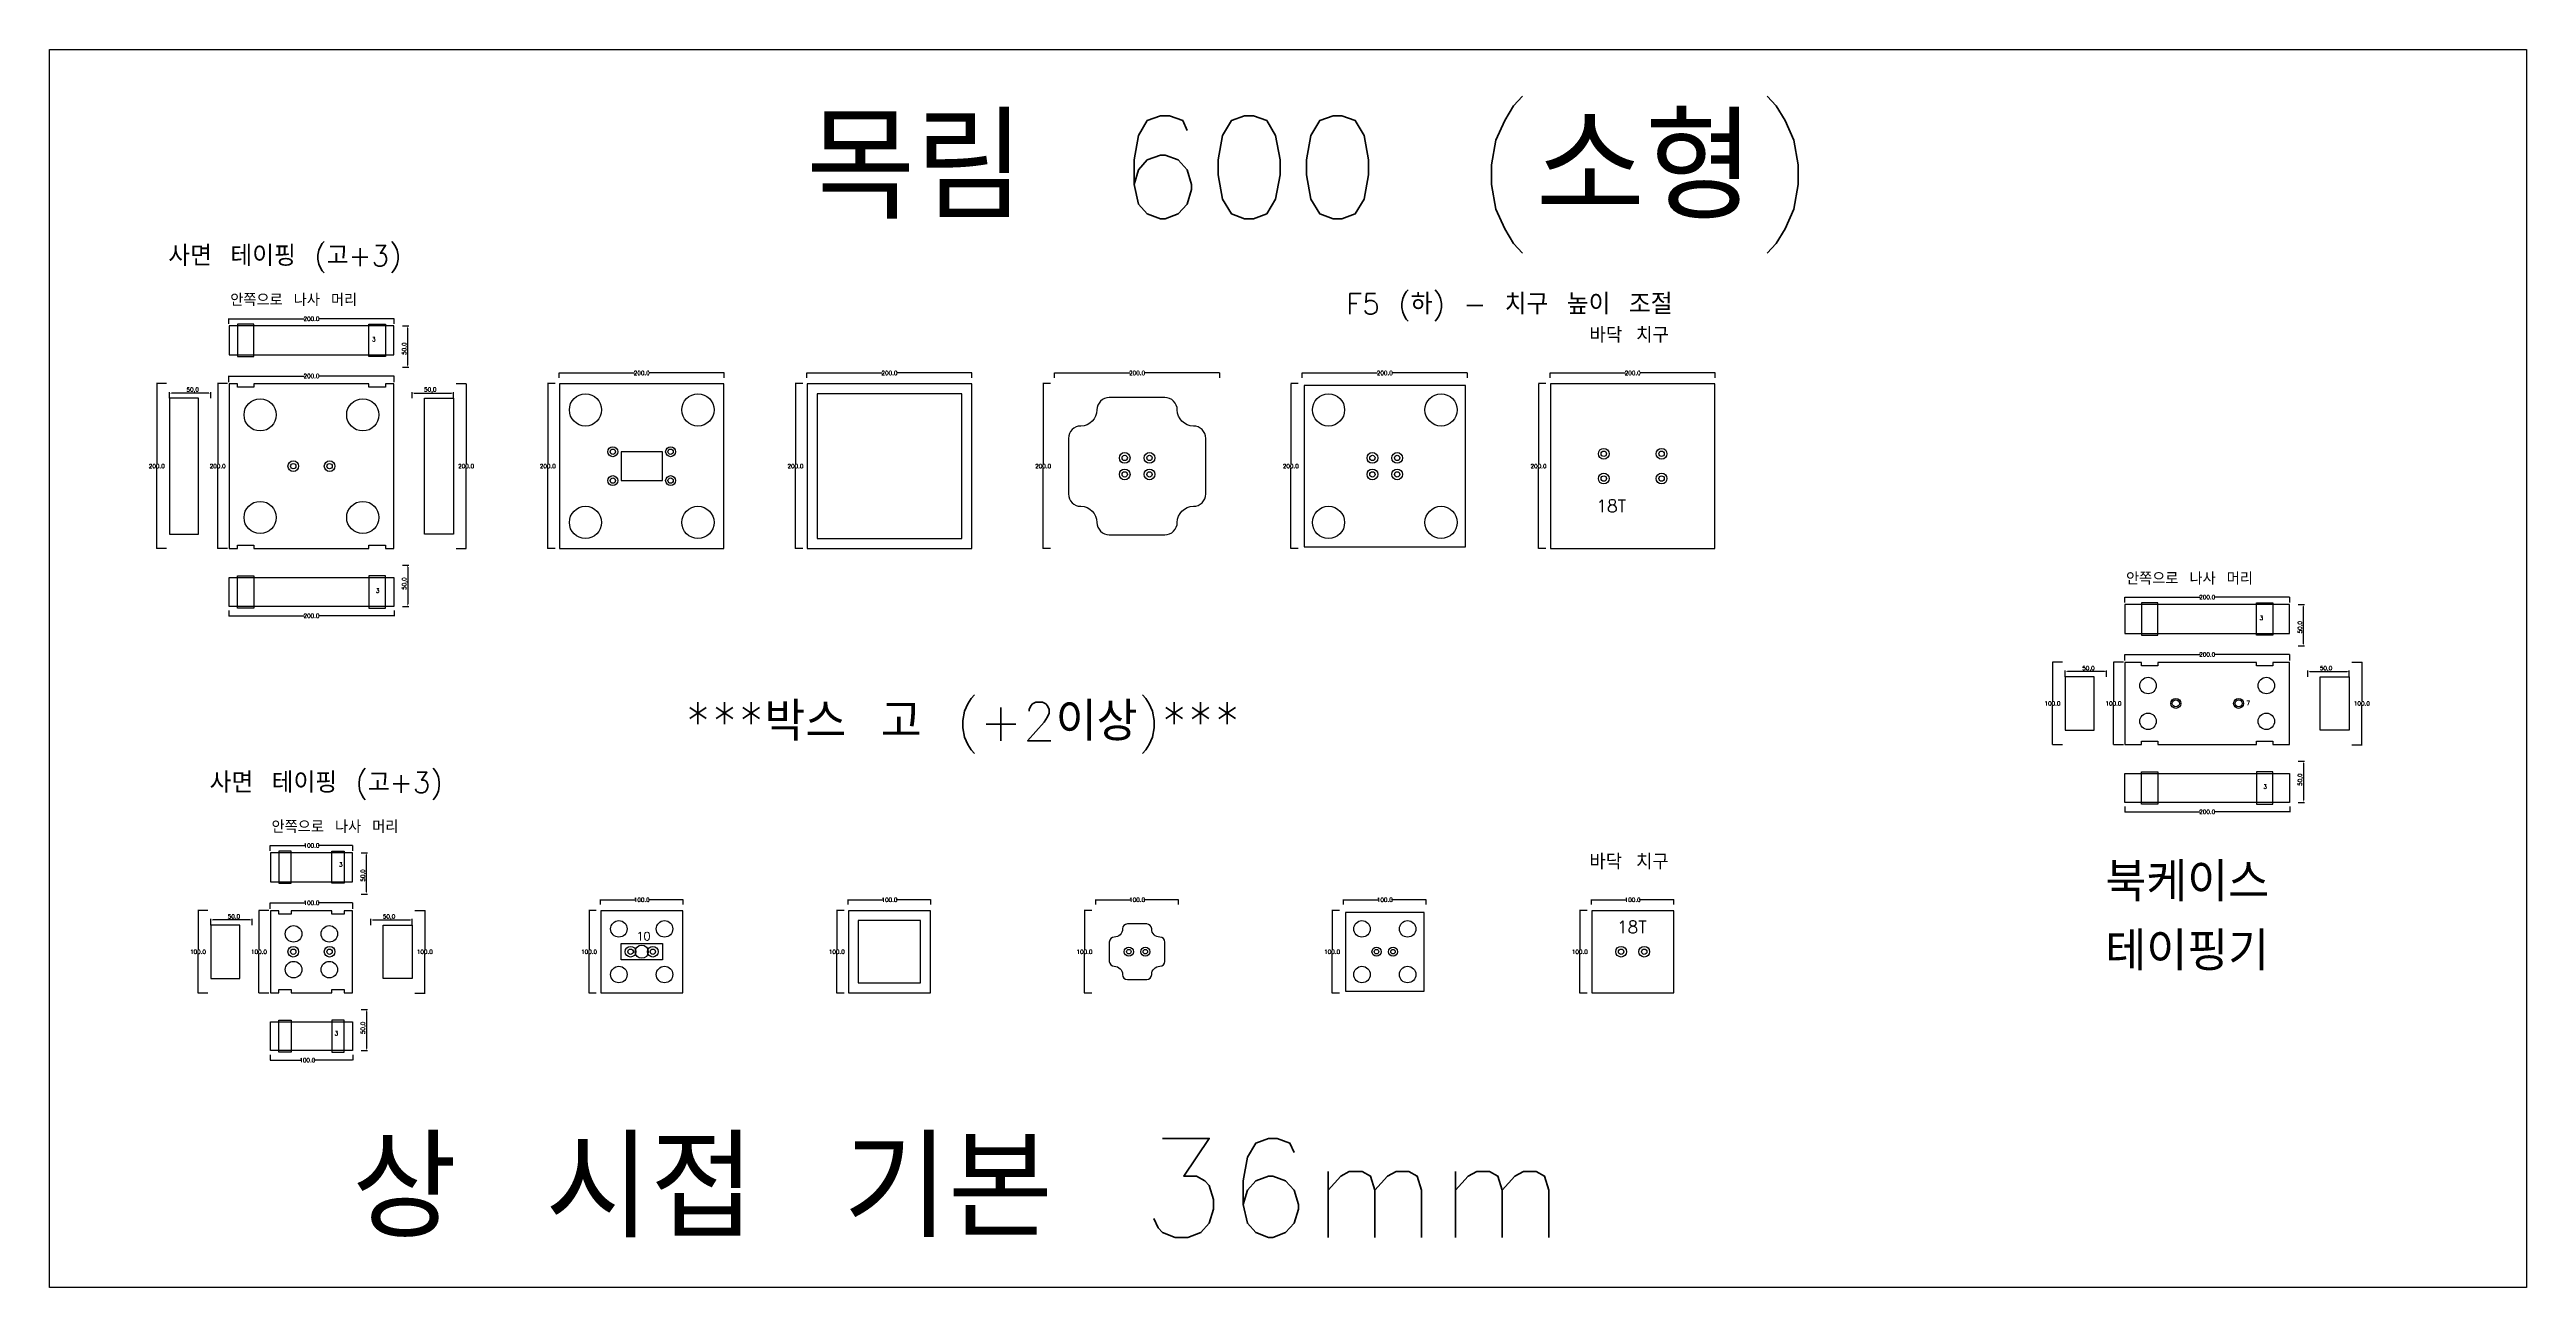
# Model space of a CAD drawing. Header units: millimetres. Extents: x 13291 to 28291, y 200 to 6643.
# Drawn here: x 16291 to 19291, y 3200 to 4700 of the extents above; entities that cross this region are included whole.
import ezdxf

# ---------------------------------------------------------------- set-up
doc = ezdxf.new("R2010")
doc.units = ezdxf.units.MM
for name, color, linetype in [('TEXT', 3, 'Continuous'), ('볼트 구멍', 7, 'Continuous'), ('치구', 7, 'Continuous'), ('치수', 7, 'Continuous')]:
    doc.layers.add(name, color=color, linetype=linetype)
doc.styles.get("Standard").update_dxf_attribs({"font": 'txt.shx', "bigfont": 'whgtxt.shx'})
doc.dimstyles.new('ISO-25', dxfattribs={"dimtxt": 2.5, "dimasz": 2.5, "dimexe": 1.25, "dimexo": 0.625, "dimtad": 1, "dimtxsty": 'Standard', "dimcen": 2.5, "dimadec": 0, "dimazin": 0, "dimtfac": 1, "dimtmove": 0, "dimatfit": 3, "dimfxl": 0, "dimarcsym": 0})
doc.dimstyles.get("Standard").update_dxf_attribs({"dimtxt": 7, "dimasz": 0.18, "dimexe": 0.18, "dimexo": 0.0625, "dimgap": 0.09, "dimtad": 0, "dimtih": 1, "dimtoh": 1, "dimdec": 1, "dimzin": 0, "dimdsep": 46, "dimtxsty": 'Standard', "dimcen": 0.09, "dimadec": 0, "dimazin": 0, "dimtfac": 1, "dimtdec": 1, "dimtofl": 0, "dimtmove": 0, "dimatfit": 3, "dimfxl": 0, "dimtolj": 1, "dimtzin": 0, "dimarcsym": 0})

# ---------------------------------------------------------------- blocks, each defined once
blk = doc.blocks.new('*D5')
at = {"layer": 'Defpoints', "color": 0, "linetype": 'Continuous'}
for p in [(16908.7, 4302), (17108.7, 4307.8), (17108.7, 4302)]:
    blk.add_point(p, dxfattribs=at)
at = {"layer": '치수', "color": 0, "linetype": 'Continuous', "lineweight": -2}
for p, q in [((16908.7, 4302), (16908.7, 4308)), ((16908.8, 4307.8), (16999.8, 4307.8)), ((17108.5, 4307.8), (17017.5, 4307.8)), ((17108.7, 4302), (17108.7, 4308))]:
    blk.add_line(p, q, dxfattribs=at)
at = {"layer": '치수', "color": 0, "linetype": 'Continuous'}
for points in [[(16908.8, 4307.9), (16908.8, 4307.8), (16908.7, 4307.8)], [(17108.5, 4307.9), (17108.5, 4307.8), (17108.7, 4307.8)]]:
    blk.add_solid(points, dxfattribs=at)
at = {"layer": '치수', "color": 0, "linetype": 'Continuous', "insert": (17008.7, 4307.8), "char_height": 5, "attachment_point": 5}
blk.add_mtext('\\A1;200.0', dxfattribs=at)
blk = doc.blocks.new('*D128')
at = {"layer": 'Defpoints', "color": 0, "linetype": 'Continuous'}
for p in [(16784, 4294.9), (16784, 4094.9), (16796, 4094.9)]:
    blk.add_point(p, dxfattribs=at)
at = {"layer": '치수', "color": 0, "linetype": 'Continuous', "lineweight": -2}
for p, q in [((16784, 4294.9), (16796.2, 4294.9)), ((16796, 4294.7), (16796, 4197.4)), ((16796, 4095), (16796, 4192.3)), ((16784, 4094.9), (16796.2, 4094.9))]:
    blk.add_line(p, q, dxfattribs=at)
at = {"layer": '치수', "color": 0, "linetype": 'Continuous'}
for points in [[(16796, 4294.7), (16796.1, 4294.7), (16796, 4294.9)], [(16796, 4095), (16796.1, 4095), (16796, 4094.9)]]:
    blk.add_solid(points, dxfattribs=at)
at = {"layer": '치수', "color": 0, "linetype": 'Continuous', "insert": (16796, 4194.9), "char_height": 5, "attachment_point": 5}
blk.add_mtext('\\A1;200.0', dxfattribs=at)
blk = doc.blocks.new('*D129')
at = {"layer": 'Defpoints', "color": 0, "linetype": 'Continuous'}
for p in [(16903.8, 4294.9), (16894.9, 4094.9), (16903.8, 4094.9)]:
    blk.add_point(p, dxfattribs=at)
at = {"layer": '치수', "color": 0, "linetype": 'Continuous', "lineweight": -2}
for p, q in [((16903.7, 4294.9), (16894.7, 4294.9)), ((16894.9, 4294.7), (16894.9, 4197.4)), ((16894.9, 4095), (16894.9, 4192.3)), ((16903.7, 4094.9), (16894.7, 4094.9))]:
    blk.add_line(p, q, dxfattribs=at)
at = {"layer": '치수', "color": 0, "linetype": 'Continuous'}
for points in [[(16894.8, 4294.7), (16894.9, 4294.7), (16894.9, 4294.9)], [(16894.8, 4095), (16894.9, 4095), (16894.9, 4094.9)]]:
    blk.add_solid(points, dxfattribs=at)
at = {"layer": '치수', "color": 0, "linetype": 'Continuous', "insert": (16894.9, 4194.9), "char_height": 5, "attachment_point": 5}
blk.add_mtext('\\A1;200.0', dxfattribs=at)
blk = doc.blocks.new('*D130')
at = {"layer": 'Defpoints', "color": 0}
for p in [(16718.3, 4075), (16718.3, 4025), (16725.2, 4025)]:
    blk.add_point(p, dxfattribs=at)
at = {"layer": '치수', "color": 0, "lineweight": -2}
for p, q in [((16719, 4075), (16726.5, 4075)), ((16725.2, 4072.5), (16725.2, 4027.5)), ((16719, 4025), (16726.5, 4025))]:
    blk.add_line(p, q, dxfattribs=at)
at = {"layer": '치수', "color": 0}
for points in [[(16724.8, 4072.5), (16725.7, 4072.5), (16725.2, 4075)], [(16724.8, 4027.5), (16725.7, 4027.5), (16725.2, 4025)]]:
    blk.add_solid(points, dxfattribs=at)
at = {"layer": '치수', "color": 0, "insert": (16721.7, 4052.5), "char_height": 5, "attachment_point": 5, "rotation": 90}
blk.add_mtext('50,0', dxfattribs=at)
blk = doc.blocks.new('*D131')
at = {"layer": 'Defpoints', "color": 0}
for p in [(16718.3, 4364.7), (16725.2, 4364.7), (16718.3, 4314.7)]:
    blk.add_point(p, dxfattribs=at)
at = {"layer": '치수', "color": 0, "lineweight": -2}
for p, q in [((16719, 4364.7), (16726.5, 4364.7)), ((16725.2, 4317.2), (16725.2, 4362.2)), ((16719, 4314.7), (16726.5, 4314.7))]:
    blk.add_line(p, q, dxfattribs=at)
at = {"layer": '치수', "color": 0}
for points in [[(16724.8, 4362.2), (16725.7, 4362.2), (16725.2, 4364.7)], [(16724.8, 4317.2), (16725.7, 4317.2), (16725.2, 4314.7)]]:
    blk.add_solid(points, dxfattribs=at)
at = {"layer": '치수', "color": 0, "insert": (16721.7, 4337.2), "char_height": 5, "attachment_point": 5, "rotation": 90}
blk.add_mtext('50,0', dxfattribs=at)
blk = doc.blocks.new('*D132')
at = {"layer": 'Defpoints', "color": 0}
for p in [(16730.6, 4276.7), (16780.6, 4283.4), (16780.6, 4276.7)]:
    blk.add_point(p, dxfattribs=at)
at = {"layer": '치수', "color": 0, "lineweight": -2}
for p, q in [((16730.6, 4277.3), (16730.6, 4284.7)), ((16733.1, 4283.4), (16778.1, 4283.4)), ((16780.6, 4277.3), (16780.6, 4284.7))]:
    blk.add_line(p, q, dxfattribs=at)
at = {"layer": '치수', "color": 0}
for points in [[(16733.1, 4283.9), (16733.1, 4283), (16730.6, 4283.4)], [(16778.1, 4283.9), (16778.1, 4283), (16780.6, 4283.4)]]:
    blk.add_solid(points, dxfattribs=at)
at = {"layer": '치수', "color": 0, "insert": (16752.6, 4287), "char_height": 5, "attachment_point": 5}
blk.add_mtext('50,0', dxfattribs=at)
blk = doc.blocks.new('*D133')
at = {"layer": 'Defpoints', "color": 0, "linetype": 'Continuous'}
for p in [(16507.2, 4294.9), (16495.1, 4094.9), (16507.2, 4094.9)]:
    blk.add_point(p, dxfattribs=at)
at = {"layer": '치수', "color": 0, "linetype": 'Continuous', "lineweight": -2}
for p, q in [((16507.1, 4294.9), (16495, 4294.9)), ((16495.1, 4294.7), (16495.1, 4197.4)), ((16495.1, 4095), (16495.1, 4192.3)), ((16507.1, 4094.9), (16495, 4094.9))]:
    blk.add_line(p, q, dxfattribs=at)
at = {"layer": '치수', "color": 0, "linetype": 'Continuous'}
for points in [[(16495.1, 4294.7), (16495.2, 4294.7), (16495.1, 4294.9)], [(16495.1, 4095), (16495.2, 4095), (16495.1, 4094.9)]]:
    blk.add_solid(points, dxfattribs=at)
at = {"layer": '치수', "color": 0, "linetype": 'Continuous', "insert": (16495.1, 4194.9), "char_height": 5, "attachment_point": 5}
blk.add_mtext('\\A1;200.0', dxfattribs=at)
blk = doc.blocks.new('*D134')
at = {"layer": 'Defpoints', "color": 0, "linetype": 'Continuous'}
for p in [(16433.4, 4294.9), (16421.3, 4094.9), (16433.4, 4094.9)]:
    blk.add_point(p, dxfattribs=at)
at = {"layer": '치수', "color": 0, "linetype": 'Continuous', "lineweight": -2}
for p, q in [((16433.3, 4294.9), (16421.1, 4294.9)), ((16421.3, 4294.7), (16421.3, 4197.4)), ((16421.3, 4095), (16421.3, 4192.3)), ((16433.3, 4094.9), (16421.1, 4094.9))]:
    blk.add_line(p, q, dxfattribs=at)
at = {"layer": '치수', "color": 0, "linetype": 'Continuous'}
for points in [[(16421.3, 4294.7), (16421.3, 4294.7), (16421.3, 4294.9)], [(16421.3, 4095), (16421.3, 4095), (16421.3, 4094.9)]]:
    blk.add_solid(points, dxfattribs=at)
at = {"layer": '치수', "color": 0, "linetype": 'Continuous', "insert": (16421.3, 4194.9), "char_height": 5, "attachment_point": 5}
blk.add_mtext('\\A1;200.0', dxfattribs=at)
blk = doc.blocks.new('*D135')
at = {"layer": 'Defpoints', "color": 0}
for p in [(16436.8, 4283.3), (16436.8, 4276.7), (16486.8, 4276.6)]:
    blk.add_point(p, dxfattribs=at)
at = {"layer": '치수', "color": 0, "lineweight": -2}
for p, q in [((16436.8, 4277.3), (16436.8, 4284.6)), ((16484.3, 4283.3), (16439.3, 4283.3)), ((16486.8, 4277.2), (16486.8, 4284.6))]:
    blk.add_line(p, q, dxfattribs=at)
at = {"layer": '치수', "color": 0}
for points in [[(16439.3, 4283.8), (16439.3, 4282.9), (16436.8, 4283.3)], [(16484.3, 4283.8), (16484.3, 4282.9), (16486.8, 4283.3)]]:
    blk.add_solid(points, dxfattribs=at)
at = {"layer": '치수', "color": 0, "insert": (16464.8, 4286.9), "char_height": 5, "attachment_point": 5}
blk.add_mtext('50,0', dxfattribs=at)
blk = doc.blocks.new('*D136')
at = {"layer": 'Defpoints', "color": 0, "linetype": 'Continuous'}
for p in [(16508.7, 4019.9), (16708.7, 4019.9), (16708.7, 4013.5)]:
    blk.add_point(p, dxfattribs=at)
at = {"layer": '치수', "color": 0, "linetype": 'Continuous', "lineweight": -2}
for p, q in [((16508.7, 4019.8), (16508.7, 4013.3)), ((16508.8, 4013.5), (16599.8, 4013.5)), ((16708.5, 4013.5), (16617.5, 4013.5)), ((16708.7, 4019.8), (16708.7, 4013.3))]:
    blk.add_line(p, q, dxfattribs=at)
at = {"layer": '치수', "color": 0, "linetype": 'Continuous'}
for points in [[(16508.8, 4013.5), (16508.8, 4013.4), (16508.7, 4013.5)], [(16708.5, 4013.5), (16708.5, 4013.4), (16708.7, 4013.5)]]:
    blk.add_solid(points, dxfattribs=at)
at = {"layer": '치수', "color": 0, "linetype": 'Continuous', "insert": (16608.7, 4013.5), "char_height": 5, "attachment_point": 5}
blk.add_mtext('\\A1;200.0', dxfattribs=at)
blk = doc.blocks.new('*D137')
at = {"layer": 'Defpoints', "color": 0, "linetype": 'Continuous'}
for p in [(16508.7, 4296.7), (16708.7, 4304.1), (16708.7, 4296.7)]:
    blk.add_point(p, dxfattribs=at)
at = {"layer": '치수', "color": 0, "linetype": 'Continuous', "lineweight": -2}
for p, q in [((16508.7, 4296.7), (16508.7, 4304.3)), ((16508.8, 4304.1), (16599.8, 4304.1)), ((16708.5, 4304.1), (16617.5, 4304.1)), ((16708.7, 4296.7), (16708.7, 4304.3))]:
    blk.add_line(p, q, dxfattribs=at)
at = {"layer": '치수', "color": 0, "linetype": 'Continuous'}
for points in [[(16508.8, 4304.1), (16508.8, 4304), (16508.7, 4304.1)], [(16708.5, 4304.1), (16708.5, 4304), (16708.7, 4304.1)]]:
    blk.add_solid(points, dxfattribs=at)
at = {"layer": '치수', "color": 0, "linetype": 'Continuous', "insert": (16608.7, 4304.1), "char_height": 5, "attachment_point": 5}
blk.add_mtext('\\A1;200.0', dxfattribs=at)
blk = doc.blocks.new('*D138')
at = {"layer": 'Defpoints', "color": 0, "linetype": 'Continuous'}
for p in [(16508.7, 4367.2), (16708.7, 4373.5), (16708.7, 4367.2)]:
    blk.add_point(p, dxfattribs=at)
at = {"layer": '치수', "color": 0, "linetype": 'Continuous', "lineweight": -2}
for p, q in [((16508.7, 4367.2), (16508.7, 4373.7)), ((16508.8, 4373.5), (16599.8, 4373.5)), ((16708.5, 4373.5), (16617.5, 4373.5)), ((16708.7, 4367.2), (16708.7, 4373.7))]:
    blk.add_line(p, q, dxfattribs=at)
at = {"layer": '치수', "color": 0, "linetype": 'Continuous'}
for points in [[(16508.8, 4373.6), (16508.8, 4373.5), (16508.7, 4373.5)], [(16708.5, 4373.6), (16708.5, 4373.5), (16708.7, 4373.5)]]:
    blk.add_solid(points, dxfattribs=at)
at = {"layer": '치수', "color": 0, "linetype": 'Continuous', "insert": (16608.7, 4373.5), "char_height": 5, "attachment_point": 5}
blk.add_mtext('\\A1;200.0', dxfattribs=at)
blk = doc.blocks.new('*D139')
at = {"layer": 'Defpoints', "color": 0, "linetype": 'Continuous'}
for p in [(16953.8, 3656.5), (16944.9, 3556.5), (16953.8, 3556.5)]:
    blk.add_point(p, dxfattribs=at)
at = {"layer": '치수', "color": 0, "linetype": 'Continuous', "lineweight": -2}
for p, q in [((16953.7, 3656.5), (16944.7, 3656.5)), ((16944.9, 3656.3), (16944.9, 3609.1)), ((16944.9, 3556.7), (16944.9, 3603.9)), ((16953.7, 3556.5), (16944.7, 3556.5))]:
    blk.add_line(p, q, dxfattribs=at)
at = {"layer": '치수', "color": 0, "linetype": 'Continuous'}
for points in [[(16944.8, 3656.3), (16944.9, 3656.3), (16944.9, 3656.5)], [(16944.8, 3556.7), (16944.9, 3556.7), (16944.9, 3556.5)]]:
    blk.add_solid(points, dxfattribs=at)
at = {"layer": '치수', "color": 0, "linetype": 'Continuous', "insert": (16944.9, 3606.5), "char_height": 5, "attachment_point": 5}
blk.add_mtext('\\A1;100.0', dxfattribs=at)
blk = doc.blocks.new('*D140')
at = {"layer": 'Defpoints', "color": 0, "linetype": 'Continuous'}
for p in [(16734, 3656.5), (16734, 3556.5), (16746, 3556.5)]:
    blk.add_point(p, dxfattribs=at)
at = {"layer": '치수', "color": 0, "linetype": 'Continuous', "lineweight": -2}
for p, q in [((16734, 3656.5), (16746.2, 3656.5)), ((16746, 3656.3), (16746, 3609.1)), ((16746, 3556.7), (16746, 3603.9)), ((16734, 3556.5), (16746.2, 3556.5))]:
    blk.add_line(p, q, dxfattribs=at)
at = {"layer": '치수', "color": 0, "linetype": 'Continuous'}
for points in [[(16746, 3656.3), (16746.1, 3656.3), (16746, 3656.5)], [(16746, 3556.7), (16746.1, 3556.7), (16746, 3556.5)]]:
    blk.add_solid(points, dxfattribs=at)
at = {"layer": '치수', "color": 0, "linetype": 'Continuous', "insert": (16746, 3606.5), "char_height": 5, "attachment_point": 5}
blk.add_mtext('\\A1;100.0', dxfattribs=at)
blk = doc.blocks.new('*D141')
at = {"layer": 'Defpoints', "color": 0}
for p in [(16668.3, 3536.7), (16668.3, 3486.7), (16675.2, 3486.7)]:
    blk.add_point(p, dxfattribs=at)
at = {"layer": '치수', "color": 0, "lineweight": -2}
for p, q in [((16669, 3536.7), (16676.5, 3536.7)), ((16675.2, 3534.2), (16675.2, 3489.2)), ((16669, 3486.7), (16676.5, 3486.7))]:
    blk.add_line(p, q, dxfattribs=at)
at = {"layer": '치수', "color": 0}
for points in [[(16674.8, 3534.2), (16675.7, 3534.2), (16675.2, 3536.7)], [(16674.8, 3489.2), (16675.7, 3489.2), (16675.2, 3486.7)]]:
    blk.add_solid(points, dxfattribs=at)
at = {"layer": '치수', "color": 0, "insert": (16671.7, 3514.2), "char_height": 5, "attachment_point": 5, "rotation": 90}
blk.add_mtext('50,0', dxfattribs=at)
blk = doc.blocks.new('*D142')
at = {"layer": 'Defpoints', "color": 0}
for p in [(16668.3, 3726.4), (16675.2, 3726.4), (16668.3, 3676.4)]:
    blk.add_point(p, dxfattribs=at)
at = {"layer": '치수', "color": 0, "lineweight": -2}
for p, q in [((16669, 3726.4), (16676.5, 3726.4)), ((16675.2, 3678.9), (16675.2, 3723.9)), ((16669, 3676.4), (16676.5, 3676.4))]:
    blk.add_line(p, q, dxfattribs=at)
at = {"layer": '치수', "color": 0}
for points in [[(16674.8, 3723.9), (16675.7, 3723.9), (16675.2, 3726.4)], [(16674.8, 3678.9), (16675.7, 3678.9), (16675.2, 3676.4)]]:
    blk.add_solid(points, dxfattribs=at)
at = {"layer": '치수', "color": 0, "insert": (16671.7, 3698.9), "char_height": 5, "attachment_point": 5, "rotation": 90}
blk.add_mtext('50,0', dxfattribs=at)
blk = doc.blocks.new('*D143')
at = {"layer": 'Defpoints', "color": 0}
for p in [(16680.6, 3638.2), (16730.6, 3645), (16730.6, 3638.2)]:
    blk.add_point(p, dxfattribs=at)
at = {"layer": '치수', "color": 0, "lineweight": -2}
for p, q in [((16680.6, 3638.9), (16680.6, 3646.3)), ((16683.1, 3645), (16728.1, 3645)), ((16730.6, 3638.9), (16730.6, 3646.3))]:
    blk.add_line(p, q, dxfattribs=at)
at = {"layer": '치수', "color": 0}
for points in [[(16683.1, 3645.4), (16683.1, 3644.6), (16680.6, 3645)], [(16728.1, 3645.4), (16728.1, 3644.6), (16730.6, 3645)]]:
    blk.add_solid(points, dxfattribs=at)
at = {"layer": '치수', "color": 0, "insert": (16702.6, 3648.5), "char_height": 5, "attachment_point": 5}
blk.add_mtext('50,0', dxfattribs=at)
blk = doc.blocks.new('*D144')
at = {"layer": 'Defpoints', "color": 0, "linetype": 'Continuous'}
for p in [(16958.7, 3663.6), (17058.7, 3669.5), (17058.7, 3663.6)]:
    blk.add_point(p, dxfattribs=at)
at = {"layer": '치수', "color": 0, "linetype": 'Continuous', "lineweight": -2}
for p, q in [((16958.7, 3663.7), (16958.7, 3669.7)), ((16958.8, 3669.5), (17000.7, 3669.5)), ((17058.5, 3669.5), (17016.7, 3669.5)), ((17058.7, 3663.7), (17058.7, 3669.7))]:
    blk.add_line(p, q, dxfattribs=at)
at = {"layer": '치수', "color": 0, "linetype": 'Continuous'}
for points in [[(16958.8, 3669.5), (16958.8, 3669.5), (16958.7, 3669.5)], [(17058.5, 3669.5), (17058.5, 3669.5), (17058.7, 3669.5)]]:
    blk.add_solid(points, dxfattribs=at)
at = {"layer": '치수', "color": 0, "linetype": 'Continuous', "insert": (17008.7, 3669.5), "char_height": 5, "attachment_point": 5}
blk.add_mtext('\\A1;100.0', dxfattribs=at)
blk = doc.blocks.new('*D145')
at = {"layer": 'Defpoints', "color": 0, "linetype": 'Continuous'}
for p in [(16483.4, 3656.5), (16471.3, 3556.5), (16483.4, 3556.5)]:
    blk.add_point(p, dxfattribs=at)
at = {"layer": '치수', "color": 0, "linetype": 'Continuous', "lineweight": -2}
for p, q in [((16483.3, 3656.5), (16471.1, 3656.5)), ((16471.3, 3656.3), (16471.3, 3609.1)), ((16471.3, 3556.7), (16471.3, 3603.9)), ((16483.3, 3556.5), (16471.1, 3556.5))]:
    blk.add_line(p, q, dxfattribs=at)
at = {"layer": '치수', "color": 0, "linetype": 'Continuous'}
for points in [[(16471.3, 3656.3), (16471.3, 3656.3), (16471.3, 3656.5)], [(16471.3, 3556.7), (16471.3, 3556.7), (16471.3, 3556.5)]]:
    blk.add_solid(points, dxfattribs=at)
at = {"layer": '치수', "color": 0, "linetype": 'Continuous', "insert": (16471.3, 3606.5), "char_height": 5, "attachment_point": 5}
blk.add_mtext('\\A1;100.0', dxfattribs=at)
blk = doc.blocks.new('*D146')
at = {"layer": 'Defpoints', "color": 0, "linetype": 'Continuous'}
for p in [(16557.2, 3656.5), (16545.1, 3556.5), (16557.2, 3556.5)]:
    blk.add_point(p, dxfattribs=at)
at = {"layer": '치수', "color": 0, "linetype": 'Continuous', "lineweight": -2}
for p, q in [((16557.1, 3656.5), (16545, 3656.5)), ((16545.1, 3656.3), (16545.1, 3609.1)), ((16545.1, 3556.7), (16545.1, 3603.9)), ((16557.1, 3556.5), (16545, 3556.5))]:
    blk.add_line(p, q, dxfattribs=at)
at = {"layer": '치수', "color": 0, "linetype": 'Continuous'}
for points in [[(16545.1, 3656.3), (16545.2, 3656.3), (16545.1, 3656.5)], [(16545.1, 3556.7), (16545.2, 3556.7), (16545.1, 3556.5)]]:
    blk.add_solid(points, dxfattribs=at)
at = {"layer": '치수', "color": 0, "linetype": 'Continuous', "insert": (16545.1, 3606.5), "char_height": 5, "attachment_point": 5}
blk.add_mtext('\\A1;100.0', dxfattribs=at)
blk = doc.blocks.new('*D147')
at = {"layer": 'Defpoints', "color": 0}
for p in [(16486.8, 3645), (16486.8, 3638.2), (16536.8, 3638.2)]:
    blk.add_point(p, dxfattribs=at)
at = {"layer": '치수', "color": 0, "lineweight": -2}
for p, q in [((16486.8, 3638.9), (16486.8, 3646.3)), ((16534.3, 3645), (16489.3, 3645)), ((16536.8, 3638.9), (16536.8, 3646.3))]:
    blk.add_line(p, q, dxfattribs=at)
at = {"layer": '치수', "color": 0}
for points in [[(16489.3, 3645.4), (16489.3, 3644.6), (16486.8, 3645)], [(16534.3, 3645.4), (16534.3, 3644.6), (16536.8, 3645)]]:
    blk.add_solid(points, dxfattribs=at)
at = {"layer": '치수', "color": 0, "insert": (16514.8, 3648.5), "char_height": 5, "attachment_point": 5}
blk.add_mtext('50,0', dxfattribs=at)
blk = doc.blocks.new('*D148')
at = {"layer": 'Defpoints', "color": 0, "linetype": 'Continuous'}
for p in [(16558.7, 3481.5), (16658.7, 3481.5), (16658.7, 3475.1)]:
    blk.add_point(p, dxfattribs=at)
at = {"layer": '치수', "color": 0, "linetype": 'Continuous', "lineweight": -2}
for p, q in [((16558.7, 3481.5), (16558.7, 3475)), ((16658.7, 3481.5), (16658.7, 3475)), ((16558.8, 3475.1), (16595.7, 3475.1)), ((16658.5, 3475.1), (16611.7, 3475.1))]:
    blk.add_line(p, q, dxfattribs=at)
at = {"layer": '치수', "color": 0, "linetype": 'Continuous'}
for points in [[(16558.8, 3475.2), (16558.8, 3475.1), (16558.7, 3475.1)], [(16658.5, 3475.2), (16658.5, 3475.1), (16658.7, 3475.1)]]:
    blk.add_solid(points, dxfattribs=at)
at = {"layer": '치수', "color": 0, "linetype": 'Continuous', "insert": (16603.7, 3475.1), "char_height": 5, "attachment_point": 5}
blk.add_mtext('\\A1;100.0', dxfattribs=at)
blk = doc.blocks.new('*D149')
at = {"layer": 'Defpoints', "color": 0, "linetype": 'Continuous'}
for p in [(16658.7, 3665.8), (16558.7, 3658.4), (16658.7, 3658.4)]:
    blk.add_point(p, dxfattribs=at)
at = {"layer": '치수', "color": 0, "linetype": 'Continuous', "lineweight": -2}
for p, q in [((16558.7, 3658.4), (16558.7, 3665.9)), ((16558.8, 3665.8), (16600.7, 3665.8)), ((16658.5, 3665.8), (16616.7, 3665.8)), ((16658.7, 3658.4), (16658.7, 3665.9))]:
    blk.add_line(p, q, dxfattribs=at)
at = {"layer": '치수', "color": 0, "linetype": 'Continuous'}
for points in [[(16558.8, 3665.8), (16558.8, 3665.7), (16558.7, 3665.8)], [(16658.5, 3665.8), (16658.5, 3665.7), (16658.7, 3665.8)]]:
    blk.add_solid(points, dxfattribs=at)
at = {"layer": '치수', "color": 0, "linetype": 'Continuous', "insert": (16608.7, 3665.8), "char_height": 5, "attachment_point": 5}
blk.add_mtext('\\A1;100.0', dxfattribs=at)
blk = doc.blocks.new('*D150')
at = {"layer": 'Defpoints', "color": 0, "linetype": 'Continuous'}
for p in [(16558.7, 3728.8), (16658.7, 3735.2), (16658.7, 3728.8)]:
    blk.add_point(p, dxfattribs=at)
at = {"layer": '치수', "color": 0, "linetype": 'Continuous', "lineweight": -2}
for p, q in [((16558.7, 3728.9), (16558.7, 3735.4)), ((16558.8, 3735.2), (16600.7, 3735.2)), ((16658.5, 3735.2), (16616.7, 3735.2)), ((16658.7, 3728.9), (16658.7, 3735.4))]:
    blk.add_line(p, q, dxfattribs=at)
at = {"layer": '치수', "color": 0, "linetype": 'Continuous'}
for points in [[(16558.8, 3735.3), (16558.8, 3735.2), (16558.7, 3735.2)], [(16658.5, 3735.3), (16658.5, 3735.2), (16658.7, 3735.2)]]:
    blk.add_solid(points, dxfattribs=at)
at = {"layer": '치수', "color": 0, "linetype": 'Continuous', "insert": (16608.7, 3735.2), "char_height": 5, "attachment_point": 5}
blk.add_mtext('\\A1;100.0', dxfattribs=at)
blk = doc.blocks.new('*D209')
at = {"layer": 'Defpoints', "color": 0, "linetype": 'Continuous'}
for p in [(17503.8, 4294.9), (17494.9, 4094.9), (17503.8, 4094.9)]:
    blk.add_point(p, dxfattribs=at)
at = {"layer": '치수', "color": 0, "linetype": 'Continuous', "lineweight": -2}
for p, q in [((17503.7, 4294.9), (17494.7, 4294.9)), ((17494.9, 4294.7), (17494.9, 4197.4)), ((17494.9, 4095), (17494.9, 4192.3)), ((17503.7, 4094.9), (17494.7, 4094.9))]:
    blk.add_line(p, q, dxfattribs=at)
at = {"layer": '치수', "color": 0, "linetype": 'Continuous'}
for points in [[(17494.8, 4294.7), (17494.9, 4294.7), (17494.9, 4294.9)], [(17494.8, 4095), (17494.9, 4095), (17494.9, 4094.9)]]:
    blk.add_solid(points, dxfattribs=at)
at = {"layer": '치수', "color": 0, "linetype": 'Continuous', "insert": (17494.9, 4194.9), "char_height": 5, "attachment_point": 5}
blk.add_mtext('\\A1;200.0', dxfattribs=at)
blk = doc.blocks.new('*D210')
at = {"layer": 'Defpoints', "color": 0, "linetype": 'Continuous'}
for p in [(17508.7, 4302), (17708.7, 4307.8), (17708.7, 4302)]:
    blk.add_point(p, dxfattribs=at)
at = {"layer": '치수', "color": 0, "linetype": 'Continuous', "lineweight": -2}
for p, q in [((17508.7, 4302), (17508.7, 4308)), ((17508.8, 4307.8), (17599.8, 4307.8)), ((17708.5, 4307.8), (17617.5, 4307.8)), ((17708.7, 4302), (17708.7, 4308))]:
    blk.add_line(p, q, dxfattribs=at)
at = {"layer": '치수', "color": 0, "linetype": 'Continuous'}
for points in [[(17508.8, 4307.9), (17508.8, 4307.8), (17508.7, 4307.8)], [(17708.5, 4307.9), (17708.5, 4307.8), (17708.7, 4307.8)]]:
    blk.add_solid(points, dxfattribs=at)
at = {"layer": '치수', "color": 0, "linetype": 'Continuous', "insert": (17608.7, 4307.8), "char_height": 5, "attachment_point": 5}
blk.add_mtext('\\A1;200.0', dxfattribs=at)
blk = doc.blocks.new('*D211')
at = {"layer": 'Defpoints', "color": 0, "linetype": 'Continuous'}
for p in [(17553.8, 3656.5), (17544.9, 3556.5), (17553.8, 3556.5)]:
    blk.add_point(p, dxfattribs=at)
at = {"layer": '치수', "color": 0, "linetype": 'Continuous', "lineweight": -2}
for p, q in [((17553.7, 3656.5), (17544.7, 3656.5)), ((17544.9, 3656.3), (17544.9, 3609.1)), ((17544.9, 3556.7), (17544.9, 3603.9)), ((17553.7, 3556.5), (17544.7, 3556.5))]:
    blk.add_line(p, q, dxfattribs=at)
at = {"layer": '치수', "color": 0, "linetype": 'Continuous'}
for points in [[(17544.8, 3656.3), (17544.9, 3656.3), (17544.9, 3656.5)], [(17544.8, 3556.7), (17544.9, 3556.7), (17544.9, 3556.5)]]:
    blk.add_solid(points, dxfattribs=at)
at = {"layer": '치수', "color": 0, "linetype": 'Continuous', "insert": (17544.9, 3606.5), "char_height": 5, "attachment_point": 5}
blk.add_mtext('\\A1;100.0', dxfattribs=at)
blk = doc.blocks.new('*D212')
at = {"layer": 'Defpoints', "color": 0, "linetype": 'Continuous'}
for p in [(17558.7, 3663.6), (17658.7, 3669.5), (17658.7, 3663.6)]:
    blk.add_point(p, dxfattribs=at)
at = {"layer": '치수', "color": 0, "linetype": 'Continuous', "lineweight": -2}
for p, q in [((17558.7, 3663.7), (17558.7, 3669.7)), ((17558.8, 3669.5), (17600.7, 3669.5)), ((17658.5, 3669.5), (17616.7, 3669.5)), ((17658.7, 3663.7), (17658.7, 3669.7))]:
    blk.add_line(p, q, dxfattribs=at)
at = {"layer": '치수', "color": 0, "linetype": 'Continuous'}
for points in [[(17558.8, 3669.5), (17558.8, 3669.5), (17558.7, 3669.5)], [(17658.5, 3669.5), (17658.5, 3669.5), (17658.7, 3669.5)]]:
    blk.add_solid(points, dxfattribs=at)
at = {"layer": '치수', "color": 0, "linetype": 'Continuous', "insert": (17608.7, 3669.5), "char_height": 5, "attachment_point": 5}
blk.add_mtext('\\A1;100.0', dxfattribs=at)
blk = doc.blocks.new('*D213')
at = {"layer": 'Defpoints', "color": 0, "linetype": 'Continuous'}
for p in [(17203.8, 4294.9), (17194.9, 4094.9), (17203.8, 4094.9)]:
    blk.add_point(p, dxfattribs=at)
at = {"layer": '치수', "color": 0, "linetype": 'Continuous', "lineweight": -2}
for p, q in [((17203.7, 4294.9), (17194.7, 4294.9)), ((17194.9, 4294.7), (17194.9, 4197.4)), ((17194.9, 4095), (17194.9, 4192.3)), ((17203.7, 4094.9), (17194.7, 4094.9))]:
    blk.add_line(p, q, dxfattribs=at)
at = {"layer": '치수', "color": 0, "linetype": 'Continuous'}
for points in [[(17194.8, 4294.7), (17194.9, 4294.7), (17194.9, 4294.9)], [(17194.8, 4095), (17194.9, 4095), (17194.9, 4094.9)]]:
    blk.add_solid(points, dxfattribs=at)
at = {"layer": '치수', "color": 0, "linetype": 'Continuous', "insert": (17194.9, 4194.9), "char_height": 5, "attachment_point": 5}
blk.add_mtext('\\A1;200.0', dxfattribs=at)
blk = doc.blocks.new('*D214')
at = {"layer": 'Defpoints', "color": 0, "linetype": 'Continuous'}
for p in [(17253.8, 3656.5), (17244.9, 3556.5), (17253.8, 3556.5)]:
    blk.add_point(p, dxfattribs=at)
at = {"layer": '치수', "color": 0, "linetype": 'Continuous', "lineweight": -2}
for p, q in [((17253.7, 3656.5), (17244.7, 3656.5)), ((17244.9, 3656.3), (17244.9, 3609.1)), ((17244.9, 3556.7), (17244.9, 3603.9)), ((17253.7, 3556.5), (17244.7, 3556.5))]:
    blk.add_line(p, q, dxfattribs=at)
at = {"layer": '치수', "color": 0, "linetype": 'Continuous'}
for points in [[(17244.8, 3656.3), (17244.9, 3656.3), (17244.9, 3656.5)], [(17244.8, 3556.7), (17244.9, 3556.7), (17244.9, 3556.5)]]:
    blk.add_solid(points, dxfattribs=at)
at = {"layer": '치수', "color": 0, "linetype": 'Continuous', "insert": (17244.9, 3606.5), "char_height": 5, "attachment_point": 5}
blk.add_mtext('\\A1;100.0', dxfattribs=at)
blk = doc.blocks.new('*D215')
at = {"layer": 'Defpoints', "color": 0, "linetype": 'Continuous'}
for p in [(17208.7, 4302), (17408.7, 4307.8), (17408.7, 4302)]:
    blk.add_point(p, dxfattribs=at)
at = {"layer": '치수', "color": 0, "linetype": 'Continuous', "lineweight": -2}
for p, q in [((17208.7, 4302), (17208.7, 4308)), ((17208.8, 4307.8), (17299.8, 4307.8)), ((17408.5, 4307.8), (17317.5, 4307.8)), ((17408.7, 4302), (17408.7, 4308))]:
    blk.add_line(p, q, dxfattribs=at)
at = {"layer": '치수', "color": 0, "linetype": 'Continuous'}
for points in [[(17208.8, 4307.9), (17208.8, 4307.8), (17208.7, 4307.8)], [(17408.5, 4307.9), (17408.5, 4307.8), (17408.7, 4307.8)]]:
    blk.add_solid(points, dxfattribs=at)
at = {"layer": '치수', "color": 0, "linetype": 'Continuous', "insert": (17308.7, 4307.8), "char_height": 5, "attachment_point": 5}
blk.add_mtext('\\A1;200.0', dxfattribs=at)
blk = doc.blocks.new('*D216')
at = {"layer": 'Defpoints', "color": 0, "linetype": 'Continuous'}
for p in [(17258.7, 3663.6), (17358.7, 3669.5), (17358.7, 3663.6)]:
    blk.add_point(p, dxfattribs=at)
at = {"layer": '치수', "color": 0, "linetype": 'Continuous', "lineweight": -2}
for p, q in [((17258.7, 3663.7), (17258.7, 3669.7)), ((17258.8, 3669.5), (17300.7, 3669.5)), ((17358.5, 3669.5), (17316.7, 3669.5)), ((17358.7, 3663.7), (17358.7, 3669.7))]:
    blk.add_line(p, q, dxfattribs=at)
at = {"layer": '치수', "color": 0, "linetype": 'Continuous'}
for points in [[(17258.8, 3669.5), (17258.8, 3669.5), (17258.7, 3669.5)], [(17358.5, 3669.5), (17358.5, 3669.5), (17358.7, 3669.5)]]:
    blk.add_solid(points, dxfattribs=at)
at = {"layer": '치수', "color": 0, "linetype": 'Continuous', "insert": (17308.7, 3669.5), "char_height": 5, "attachment_point": 5}
blk.add_mtext('\\A1;100.0', dxfattribs=at)
blk = doc.blocks.new('*D223')
at = {"layer": 'Defpoints', "color": 0, "linetype": 'Continuous'}
for p in [(18103.8, 4294.9), (18094.9, 4094.9), (18103.8, 4094.9)]:
    blk.add_point(p, dxfattribs=at)
at = {"layer": '치수', "color": 0, "linetype": 'Continuous', "lineweight": -2}
for p, q in [((18103.7, 4294.9), (18094.7, 4294.9)), ((18094.9, 4294.7), (18094.9, 4197.4)), ((18094.9, 4095), (18094.9, 4192.3)), ((18103.7, 4094.9), (18094.7, 4094.9))]:
    blk.add_line(p, q, dxfattribs=at)
at = {"layer": '치수', "color": 0, "linetype": 'Continuous'}
for points in [[(18094.8, 4294.7), (18094.9, 4294.7), (18094.9, 4294.9)], [(18094.8, 4095), (18094.9, 4095), (18094.9, 4094.9)]]:
    blk.add_solid(points, dxfattribs=at)
at = {"layer": '치수', "color": 0, "linetype": 'Continuous', "insert": (18094.9, 4194.9), "char_height": 5, "attachment_point": 5}
blk.add_mtext('\\A1;200.0', dxfattribs=at)
blk = doc.blocks.new('*D224')
at = {"layer": 'Defpoints', "color": 0, "linetype": 'Continuous'}
for p in [(18108.9, 4302), (18308.9, 4307.8), (18308.9, 4302)]:
    blk.add_point(p, dxfattribs=at)
at = {"layer": '치수', "color": 0, "linetype": 'Continuous', "lineweight": -2}
for p, q in [((18108.9, 4302), (18108.9, 4308)), ((18109.1, 4307.8), (18200.1, 4307.8)), ((18308.7, 4307.8), (18217.8, 4307.8)), ((18308.9, 4302), (18308.9, 4308))]:
    blk.add_line(p, q, dxfattribs=at)
at = {"layer": '치수', "color": 0, "linetype": 'Continuous'}
for points in [[(18109.1, 4307.9), (18109.1, 4307.8), (18108.9, 4307.8)], [(18308.7, 4307.9), (18308.7, 4307.8), (18308.9, 4307.8)]]:
    blk.add_solid(points, dxfattribs=at)
at = {"layer": '치수', "color": 0, "linetype": 'Continuous', "insert": (18208.9, 4307.8), "char_height": 5, "attachment_point": 5}
blk.add_mtext('\\A1;200.0', dxfattribs=at)
blk = doc.blocks.new('*D225')
at = {"layer": 'Defpoints', "color": 0, "linetype": 'Continuous'}
for p in [(17803.8, 4294.9), (17794.9, 4094.9), (17803.8, 4094.9)]:
    blk.add_point(p, dxfattribs=at)
at = {"layer": '치수', "color": 0, "linetype": 'Continuous', "lineweight": -2}
for p, q in [((17803.7, 4294.9), (17794.7, 4294.9)), ((17794.9, 4294.7), (17794.9, 4197.4)), ((17794.9, 4095), (17794.9, 4192.3)), ((17803.7, 4094.9), (17794.7, 4094.9))]:
    blk.add_line(p, q, dxfattribs=at)
at = {"layer": '치수', "color": 0, "linetype": 'Continuous'}
for points in [[(17794.8, 4294.7), (17794.9, 4294.7), (17794.9, 4294.9)], [(17794.8, 4095), (17794.9, 4095), (17794.9, 4094.9)]]:
    blk.add_solid(points, dxfattribs=at)
at = {"layer": '치수', "color": 0, "linetype": 'Continuous', "insert": (17794.9, 4194.9), "char_height": 5, "attachment_point": 5}
blk.add_mtext('\\A1;200.0', dxfattribs=at)
blk = doc.blocks.new('*D226')
at = {"layer": 'Defpoints', "color": 0, "linetype": 'Continuous'}
for p in [(17808.7, 4302), (18008.7, 4307.8), (18008.7, 4302)]:
    blk.add_point(p, dxfattribs=at)
at = {"layer": '치수', "color": 0, "linetype": 'Continuous', "lineweight": -2}
for p, q in [((17808.7, 4302), (17808.7, 4308)), ((17808.8, 4307.8), (17899.8, 4307.8)), ((18008.5, 4307.8), (17917.5, 4307.8)), ((18008.7, 4302), (18008.7, 4308))]:
    blk.add_line(p, q, dxfattribs=at)
at = {"layer": '치수', "color": 0, "linetype": 'Continuous'}
for points in [[(17808.8, 4307.9), (17808.8, 4307.8), (17808.7, 4307.8)], [(18008.5, 4307.9), (18008.5, 4307.8), (18008.7, 4307.8)]]:
    blk.add_solid(points, dxfattribs=at)
at = {"layer": '치수', "color": 0, "linetype": 'Continuous', "insert": (17908.7, 4307.8), "char_height": 5, "attachment_point": 5}
blk.add_mtext('\\A1;200.0', dxfattribs=at)
blk = doc.blocks.new('*D227')
at = {"layer": 'Defpoints', "color": 0, "linetype": 'Continuous'}
for p in [(18153.8, 3656.5), (18144.9, 3556.5), (18153.8, 3556.5)]:
    blk.add_point(p, dxfattribs=at)
at = {"layer": '치수', "color": 0, "linetype": 'Continuous', "lineweight": -2}
for p, q in [((18153.7, 3656.5), (18144.7, 3656.5)), ((18144.9, 3656.3), (18144.9, 3609.1)), ((18144.9, 3556.7), (18144.9, 3603.9)), ((18153.7, 3556.5), (18144.7, 3556.5))]:
    blk.add_line(p, q, dxfattribs=at)
at = {"layer": '치수', "color": 0, "linetype": 'Continuous'}
for points in [[(18144.8, 3656.3), (18144.9, 3656.3), (18144.9, 3656.5)], [(18144.8, 3556.7), (18144.9, 3556.7), (18144.9, 3556.5)]]:
    blk.add_solid(points, dxfattribs=at)
at = {"layer": '치수', "color": 0, "linetype": 'Continuous', "insert": (18144.9, 3606.5), "char_height": 5, "attachment_point": 5}
blk.add_mtext('\\A1;100.0', dxfattribs=at)
blk = doc.blocks.new('*D228')
at = {"layer": 'Defpoints', "color": 0, "linetype": 'Continuous'}
for p in [(18158.9, 3663.6), (18258.9, 3669.5), (18258.9, 3663.6)]:
    blk.add_point(p, dxfattribs=at)
at = {"layer": '치수', "color": 0, "linetype": 'Continuous', "lineweight": -2}
for p, q in [((18158.9, 3663.7), (18158.9, 3669.7)), ((18159.1, 3669.5), (18200.9, 3669.5)), ((18258.7, 3669.5), (18216.9, 3669.5)), ((18258.9, 3663.7), (18258.9, 3669.7))]:
    blk.add_line(p, q, dxfattribs=at)
at = {"layer": '치수', "color": 0, "linetype": 'Continuous'}
for points in [[(18159.1, 3669.5), (18159.1, 3669.5), (18158.9, 3669.5)], [(18258.7, 3669.5), (18258.7, 3669.5), (18258.9, 3669.5)]]:
    blk.add_solid(points, dxfattribs=at)
at = {"layer": '치수', "color": 0, "linetype": 'Continuous', "insert": (18208.9, 3669.5), "char_height": 5, "attachment_point": 5}
blk.add_mtext('\\A1;100.0', dxfattribs=at)
blk = doc.blocks.new('*D229')
at = {"layer": 'Defpoints', "color": 0, "linetype": 'Continuous'}
for p in [(17853.8, 3656.5), (17844.9, 3556.5), (17853.8, 3556.5)]:
    blk.add_point(p, dxfattribs=at)
at = {"layer": '치수', "color": 0, "linetype": 'Continuous', "lineweight": -2}
for p, q in [((17853.7, 3656.5), (17844.7, 3656.5)), ((17844.9, 3656.3), (17844.9, 3609.1)), ((17844.9, 3556.7), (17844.9, 3603.9)), ((17853.7, 3556.5), (17844.7, 3556.5))]:
    blk.add_line(p, q, dxfattribs=at)
at = {"layer": '치수', "color": 0, "linetype": 'Continuous'}
for points in [[(17844.8, 3656.3), (17844.9, 3656.3), (17844.9, 3656.5)], [(17844.8, 3556.7), (17844.9, 3556.7), (17844.9, 3556.5)]]:
    blk.add_solid(points, dxfattribs=at)
at = {"layer": '치수', "color": 0, "linetype": 'Continuous', "insert": (17844.9, 3606.5), "char_height": 5, "attachment_point": 5}
blk.add_mtext('\\A1;100.0', dxfattribs=at)
blk = doc.blocks.new('*D230')
at = {"layer": 'Defpoints', "color": 0, "linetype": 'Continuous'}
for p in [(17858.7, 3663.6), (17958.7, 3669.5), (17958.7, 3663.6)]:
    blk.add_point(p, dxfattribs=at)
at = {"layer": '치수', "color": 0, "linetype": 'Continuous', "lineweight": -2}
for p, q in [((17858.7, 3663.7), (17858.7, 3669.7)), ((17858.8, 3669.5), (17900.7, 3669.5)), ((17958.5, 3669.5), (17916.7, 3669.5)), ((17958.7, 3663.7), (17958.7, 3669.7))]:
    blk.add_line(p, q, dxfattribs=at)
at = {"layer": '치수', "color": 0, "linetype": 'Continuous'}
for points in [[(17858.8, 3669.5), (17858.8, 3669.5), (17858.7, 3669.5)], [(17958.5, 3669.5), (17958.5, 3669.5), (17958.7, 3669.5)]]:
    blk.add_solid(points, dxfattribs=at)
at = {"layer": '치수', "color": 0, "linetype": 'Continuous', "insert": (17908.7, 3669.5), "char_height": 5, "attachment_point": 5}
blk.add_mtext('\\A1;100.0', dxfattribs=at)
blk = doc.blocks.new('*D237')
at = {"layer": 'Defpoints', "color": 0, "linetype": 'Continuous'}
for p in [(19080.1, 3957.4), (19080.1, 3857.4), (19092.1, 3857.4)]:
    blk.add_point(p, dxfattribs=at)
at = {"layer": '치수', "color": 0, "linetype": 'Continuous', "lineweight": -2}
for p, q in [((19080.1, 3957.4), (19092.3, 3957.4)), ((19092.1, 3957.2), (19092.1, 3910)), ((19092.1, 3857.6), (19092.1, 3904.8)), ((19080.1, 3857.4), (19092.3, 3857.4))]:
    blk.add_line(p, q, dxfattribs=at)
at = {"layer": '치수', "color": 0, "linetype": 'Continuous'}
for points in [[(19092.1, 3957.2), (19092.2, 3957.2), (19092.1, 3957.4)], [(19092.1, 3857.6), (19092.2, 3857.6), (19092.1, 3857.4)]]:
    blk.add_solid(points, dxfattribs=at)
at = {"layer": '치수', "color": 0, "linetype": 'Continuous', "insert": (19092.1, 3907.4), "char_height": 5, "attachment_point": 5}
blk.add_mtext('\\A1;100.0', dxfattribs=at)
blk = doc.blocks.new('*D238')
at = {"layer": 'Defpoints', "color": 0}
for p in [(19014.4, 3837.5), (19014.4, 3787.5), (19021.3, 3787.5)]:
    blk.add_point(p, dxfattribs=at)
at = {"layer": '치수', "color": 0, "lineweight": -2}
for p, q in [((19015.1, 3837.5), (19022.6, 3837.5)), ((19021.3, 3835), (19021.3, 3790)), ((19015.1, 3787.5), (19022.6, 3787.5))]:
    blk.add_line(p, q, dxfattribs=at)
at = {"layer": '치수', "color": 0}
for points in [[(19020.9, 3835), (19021.8, 3835), (19021.3, 3837.5)], [(19020.9, 3790), (19021.8, 3790), (19021.3, 3787.5)]]:
    blk.add_solid(points, dxfattribs=at)
at = {"layer": '치수', "color": 0, "insert": (19017.8, 3815), "char_height": 5, "attachment_point": 5, "rotation": 90}
blk.add_mtext('50,0', dxfattribs=at)
blk = doc.blocks.new('*D239')
at = {"layer": 'Defpoints', "color": 0, "linetype": 'Continuous'}
for p in [(18804.8, 3782.4), (19004.8, 3782.4), (19004.8, 3776)]:
    blk.add_point(p, dxfattribs=at)
at = {"layer": '치수', "color": 0, "linetype": 'Continuous', "lineweight": -2}
for p, q in [((18804.8, 3782.3), (18804.8, 3775.8)), ((19004.8, 3782.3), (19004.8, 3775.8)), ((18804.9, 3776), (18895.9, 3776)), ((19004.6, 3776), (18913.6, 3776))]:
    blk.add_line(p, q, dxfattribs=at)
at = {"layer": '치수', "color": 0, "linetype": 'Continuous'}
for points in [[(18804.9, 3776), (18804.9, 3776), (18804.8, 3776)], [(19004.6, 3776), (19004.6, 3776), (19004.8, 3776)]]:
    blk.add_solid(points, dxfattribs=at)
at = {"layer": '치수', "color": 0, "linetype": 'Continuous', "insert": (18904.8, 3776), "char_height": 5, "attachment_point": 5}
blk.add_mtext('\\A1;200.0', dxfattribs=at)
blk = doc.blocks.new('*D240')
at = {"layer": 'Defpoints', "color": 0, "linetype": 'Continuous'}
for p in [(18804.8, 4029.7), (19004.8, 4036.1), (19004.8, 4029.7)]:
    blk.add_point(p, dxfattribs=at)
at = {"layer": '치수', "color": 0, "linetype": 'Continuous', "lineweight": -2}
for p, q in [((18804.8, 4029.7), (18804.8, 4036.2)), ((18804.9, 4036.1), (18895.9, 4036.1)), ((19004.6, 4036.1), (18913.6, 4036.1)), ((19004.8, 4029.7), (19004.8, 4036.2))]:
    blk.add_line(p, q, dxfattribs=at)
at = {"layer": '치수', "color": 0, "linetype": 'Continuous'}
for points in [[(18804.9, 4036.1), (18804.9, 4036), (18804.8, 4036.1)], [(19004.6, 4036.1), (19004.6, 4036), (19004.8, 4036.1)]]:
    blk.add_solid(points, dxfattribs=at)
at = {"layer": '치수', "color": 0, "linetype": 'Continuous', "insert": (18904.8, 4036.1), "char_height": 5, "attachment_point": 5}
blk.add_mtext('\\A1;200.0', dxfattribs=at)
blk = doc.blocks.new('*D241')
at = {"layer": 'Defpoints', "color": 0, "linetype": 'Continuous'}
for p in [(19004.8, 3966.6), (18804.8, 3959.2), (19004.8, 3959.2)]:
    blk.add_point(p, dxfattribs=at)
at = {"layer": '치수', "color": 0, "linetype": 'Continuous', "lineweight": -2}
for p, q in [((18804.8, 3959.3), (18804.8, 3966.8)), ((18804.9, 3966.6), (18895.9, 3966.6)), ((19004.6, 3966.6), (18913.6, 3966.6)), ((19004.8, 3959.3), (19004.8, 3966.8))]:
    blk.add_line(p, q, dxfattribs=at)
at = {"layer": '치수', "color": 0, "linetype": 'Continuous'}
for points in [[(18804.9, 3966.6), (18804.9, 3966.6), (18804.8, 3966.6)], [(19004.6, 3966.6), (19004.6, 3966.6), (19004.8, 3966.6)]]:
    blk.add_solid(points, dxfattribs=at)
at = {"layer": '치수', "color": 0, "linetype": 'Continuous', "insert": (18904.8, 3966.6), "char_height": 5, "attachment_point": 5}
blk.add_mtext('\\A1;200.0', dxfattribs=at)
blk = doc.blocks.new('*D242')
at = {"layer": 'Defpoints', "color": 0}
for p in [(18732.9, 3945.9), (18732.9, 3939.1), (18782.9, 3939.1)]:
    blk.add_point(p, dxfattribs=at)
at = {"layer": '치수', "color": 0, "lineweight": -2}
for p, q in [((18732.9, 3939.7), (18732.9, 3947.1)), ((18780.4, 3945.9), (18735.4, 3945.9)), ((18782.9, 3939.7), (18782.9, 3947.1))]:
    blk.add_line(p, q, dxfattribs=at)
at = {"layer": '치수', "color": 0}
for points in [[(18735.4, 3946.3), (18735.4, 3945.4), (18732.9, 3945.9)], [(18780.4, 3946.3), (18780.4, 3945.4), (18782.9, 3945.9)]]:
    blk.add_solid(points, dxfattribs=at)
at = {"layer": '치수', "color": 0, "insert": (18760.9, 3949.4), "char_height": 5, "attachment_point": 5}
blk.add_mtext('50,0', dxfattribs=at)
blk = doc.blocks.new('*D243')
at = {"layer": 'Defpoints', "color": 0, "linetype": 'Continuous'}
for p in [(18729.5, 3957.4), (18717.4, 3857.4), (18729.5, 3857.4)]:
    blk.add_point(p, dxfattribs=at)
at = {"layer": '치수', "color": 0, "linetype": 'Continuous', "lineweight": -2}
for p, q in [((18729.4, 3957.4), (18717.2, 3957.4)), ((18717.4, 3957.2), (18717.4, 3910)), ((18717.4, 3857.6), (18717.4, 3904.8)), ((18729.4, 3857.4), (18717.2, 3857.4))]:
    blk.add_line(p, q, dxfattribs=at)
at = {"layer": '치수', "color": 0, "linetype": 'Continuous'}
for points in [[(18717.4, 3957.2), (18717.4, 3957.2), (18717.4, 3957.4)], [(18717.4, 3857.6), (18717.4, 3857.6), (18717.4, 3857.4)]]:
    blk.add_solid(points, dxfattribs=at)
at = {"layer": '치수', "color": 0, "linetype": 'Continuous', "insert": (18717.4, 3907.4), "char_height": 5, "attachment_point": 5}
blk.add_mtext('\\A1;100.0', dxfattribs=at)
blk = doc.blocks.new('*D244')
at = {"layer": 'Defpoints', "color": 0, "linetype": 'Continuous'}
for p in [(18803.3, 3957.4), (18791.2, 3857.4), (18803.3, 3857.4)]:
    blk.add_point(p, dxfattribs=at)
at = {"layer": '치수', "color": 0, "linetype": 'Continuous', "lineweight": -2}
for p, q in [((18803.2, 3957.4), (18791.1, 3957.4)), ((18791.2, 3957.2), (18791.2, 3910)), ((18791.2, 3857.6), (18791.2, 3904.8)), ((18803.2, 3857.4), (18791.1, 3857.4))]:
    blk.add_line(p, q, dxfattribs=at)
at = {"layer": '치수', "color": 0, "linetype": 'Continuous'}
for points in [[(18791.2, 3957.2), (18791.3, 3957.2), (18791.2, 3957.4)], [(18791.2, 3857.6), (18791.3, 3857.6), (18791.2, 3857.4)]]:
    blk.add_solid(points, dxfattribs=at)
at = {"layer": '치수', "color": 0, "linetype": 'Continuous', "insert": (18791.2, 3907.4), "char_height": 5, "attachment_point": 5}
blk.add_mtext('\\A1;100.0', dxfattribs=at)
blk = doc.blocks.new('*D245')
at = {"layer": 'Defpoints', "color": 0}
for p in [(19014.4, 4027.2), (19021.3, 4027.2), (19014.4, 3977.2)]:
    blk.add_point(p, dxfattribs=at)
at = {"layer": '치수', "color": 0, "lineweight": -2}
for p, q in [((19015.1, 4027.2), (19022.6, 4027.2)), ((19021.3, 3979.7), (19021.3, 4024.7)), ((19015.1, 3977.2), (19022.6, 3977.2))]:
    blk.add_line(p, q, dxfattribs=at)
at = {"layer": '치수', "color": 0}
for points in [[(19020.9, 4024.7), (19021.8, 4024.7), (19021.3, 4027.2)], [(19020.9, 3979.7), (19021.8, 3979.7), (19021.3, 3977.2)]]:
    blk.add_solid(points, dxfattribs=at)
at = {"layer": '치수', "color": 0, "insert": (19017.8, 3999.7), "char_height": 5, "attachment_point": 5, "rotation": 90}
blk.add_mtext('50,0', dxfattribs=at)
blk = doc.blocks.new('*D246')
at = {"layer": 'Defpoints', "color": 0}
for p in [(19026.7, 3939.1), (19076.7, 3945.9), (19076.7, 3939.1)]:
    blk.add_point(p, dxfattribs=at)
at = {"layer": '치수', "color": 0, "lineweight": -2}
for p, q in [((19026.7, 3939.7), (19026.7, 3947.1)), ((19029.2, 3945.9), (19074.2, 3945.9)), ((19076.7, 3939.7), (19076.7, 3947.1))]:
    blk.add_line(p, q, dxfattribs=at)
at = {"layer": '치수', "color": 0}
for points in [[(19029.2, 3946.3), (19029.2, 3945.4), (19026.7, 3945.9)], [(19074.2, 3946.3), (19074.2, 3945.4), (19076.7, 3945.9)]]:
    blk.add_solid(points, dxfattribs=at)
at = {"layer": '치수', "color": 0, "insert": (19048.7, 3949.4), "char_height": 5, "attachment_point": 5}
blk.add_mtext('50,0', dxfattribs=at)

msp = doc.modelspace()

# ---------------------------------------------------------------- linework, layer by layer
at = {"layer": 'TEXT', "color": 6}
msp.add_lwpolyline([(16291.441, 3199.699), (16291.441, 4699.699), (19291.441, 4699.699), (19291.441, 3199.699)], close=True, dxfattribs=at)
at = {"layer": '볼트 구멍', "color": 3}
msp.add_lwpolyline([(17033.668, 4177.358), (17033.668, 4212.358), (16983.668, 4212.358), (16983.668, 4177.358)], close=True, dxfattribs=at)
at = {"layer": '볼트 구멍', "color": 1}
msp.add_lwpolyline([(16983.668, 3616.529), (17033.668, 3616.529), (17033.668, 3596.529), (16983.668, 3596.529)], close=True, dxfattribs=at)
at = {"layer": '볼트 구멍', "color": 2}
for centre in [(16586.668, 4194.858), (16630.668, 4194.858), (16586.668, 3606.529), (16630.668, 3606.529)]:
    msp.add_circle(centre, 6.5, dxfattribs=at)
at = {"layer": '볼트 구멍', "color": 6}
for centre, radius in [((16973.668, 4212.358), 6), ((17043.668, 4212.358), 6), ((17593.668, 4204.858), 6.5), ((17623.668, 4204.858), 6.5), ((17893.668, 4204.858), 6.5), ((17923.668, 4204.858), 6.5), ((18173.918, 4209.858), 6.5), ((18243.918, 4209.858), 6.5), ((16973.668, 4177.358), 6), ((17043.668, 4177.358), 6), ((17593.668, 4184.858), 6.5), ((17623.668, 4184.858), 6.5), ((17893.668, 4184.858), 6.5), ((17923.668, 4184.858), 6.5), ((18173.918, 4179.858), 6.5), ((18243.918, 4179.858), 6.5), ((16995.168, 3606.529), 6.5), ((17022.168, 3606.529), 6.5), ((17598.668, 3606.529), 5.5), ((17618.668, 3606.529), 5.5), ((17898.668, 3606.529), 5.5), ((17918.668, 3606.529), 5.5), ((18194.918, 3606.529), 6.5), ((18222.918, 3606.529), 6.5)]:
    msp.add_circle(centre, radius, dxfattribs=at)
at = {"layer": '볼트 구멍', "color": 3}
for centre, radius in [((16973.668, 4212.358), 3.25), ((17043.668, 4212.358), 3.25), ((17593.668, 4204.858), 3.25), ((17623.668, 4204.858), 3.25), ((17893.668, 4204.858), 3.25), ((17923.668, 4204.858), 3.25), ((18173.918, 4209.858), 3.25), ((18243.918, 4209.858), 3.25), ((16586.668, 4194.858), 3.25), ((16630.668, 4194.858), 3.25), ((16973.668, 4177.358), 3.25), ((17043.668, 4177.358), 3.25), ((17593.668, 4184.858), 3.25), ((17623.668, 4184.858), 3.25), ((17893.668, 4184.858), 3.25), ((17923.668, 4184.858), 3.25), ((18173.918, 4179.858), 3.25), ((18243.918, 4179.858), 3.25), ((18866.768, 3907.378), 4.25), ((18942.768, 3907.378), 4.25), ((16586.668, 3606.529), 3.25), ((16630.668, 3606.529), 3.25), ((16995.168, 3606.529), 3.25), ((17008.668, 3606.529), 8), ((17022.168, 3606.529), 3.25), ((17598.668, 3606.529), 2.75), ((17618.668, 3606.529), 2.75), ((17898.668, 3606.529), 2.75), ((17918.668, 3606.529), 2.75), ((18194.918, 3606.529), 3.25), ((18222.918, 3606.529), 3.25)]:
    msp.add_circle(centre, radius, dxfattribs=at)
at = {"layer": '볼트 구멍', "color": 1}
for centre, radius in [((18866.768, 3907.378), 6), ((18942.768, 3907.378), 5.998)]:
    msp.add_circle(centre, radius, dxfattribs=at)
at = {"layer": '치구'}
for points in [[(16509.018, 4329.727), (16708.318, 4329.727), (16708.318, 4364.727), (16509.018, 4364.727)], [(16509.018, 4095.208), (16519.018, 4095.208), (16519.018, 4099.208), (16539.018, 4099.208), (16539.018, 4095.208), (16678.318, 4095.208), (16678.318, 4099.208), (16698.318, 4099.208), (16698.318, 4095.208), (16708.318, 4095.208), (16708.318, 4294.508), (16698.318, 4294.508), (16698.318, 4290.508), (16678.318, 4290.508), (16678.318, 4294.508), (16539.018, 4294.508), (16539.018, 4290.508), (16519.018, 4290.508), (16519.018, 4294.508), (16509.018, 4294.508)], [(16909.018, 4294.508), (16909.018, 4095.208), (17108.318, 4095.208), (17108.318, 4294.508)], [(17209.018, 4294.508), (17209.018, 4095.208), (17408.318, 4095.208), (17408.318, 4294.508)], [(17811.018, 4292.508), (17811.018, 4097.208), (18006.318, 4097.208), (18006.318, 4292.508)], [(18109.268, 4294.508), (18109.268, 4095.208), (18308.568, 4095.208), (18308.568, 4294.508)], [(16471.768, 4277.108), (16436.768, 4277.108), (16436.768, 4112.608), (16471.768, 4112.608)], [(16745.568, 4277.108), (16780.568, 4277.108), (16780.568, 4112.608), (16745.568, 4112.608)], [(17221.018, 4282.508), (17221.018, 4107.208), (17396.318, 4107.208), (17396.318, 4282.508)], [(16509.018, 4059.989), (16708.318, 4059.989), (16708.318, 4024.989), (16509.018, 4024.989)], [(18805.118, 3992.247), (19004.418, 3992.247), (19004.418, 4027.247), (18805.118, 4027.247)], [(18767.868, 3939.628), (18732.868, 3939.628), (18732.868, 3875.128), (18767.868, 3875.128)], [(18805.118, 3857.728), (18825.118, 3857.728), (18825.118, 3861.728), (18845.118, 3861.728), (18845.118, 3857.728), (18964.418, 3857.728), (18964.418, 3861.728), (18984.418, 3861.728), (18984.418, 3857.728), (19004.418, 3857.728), (19004.418, 3957.028), (18984.418, 3957.028), (18984.418, 3953.028), (18964.418, 3953.028), (18964.418, 3957.028), (18845.118, 3957.028), (18845.118, 3953.028), (18825.118, 3953.028), (18825.118, 3957.028), (18805.118, 3957.028)], [(19041.668, 3939.628), (19076.668, 3939.628), (19076.668, 3875.128), (19041.668, 3875.128)], [(18805.118, 3822.51), (19004.418, 3822.51), (19004.418, 3787.51), (18805.118, 3787.51)], [(16559.018, 3691.398), (16658.318, 3691.398), (16658.318, 3726.398), (16559.018, 3726.398)], [(16521.768, 3638.779), (16486.768, 3638.779), (16486.768, 3574.279), (16521.768, 3574.279)], [(16559.018, 3556.879), (16569.018, 3556.879), (16569.018, 3560.879), (16584.018, 3560.879), (16584.018, 3556.879), (16633.318, 3556.879), (16633.318, 3560.879), (16648.318, 3560.879), (16648.318, 3556.879), (16658.318, 3556.879), (16658.318, 3656.179), (16648.318, 3656.179), (16648.318, 3652.179), (16633.318, 3652.179), (16633.318, 3656.179), (16584.018, 3656.179), (16584.018, 3652.179), (16569.018, 3652.179), (16569.018, 3656.179), (16559.018, 3656.179)], [(16695.568, 3638.779), (16730.568, 3638.779), (16730.568, 3574.279), (16695.568, 3574.279)], [(16959.018, 3656.179), (16959.018, 3556.879), (17058.318, 3556.879), (17058.318, 3656.179)], [(17259.018, 3656.179), (17259.018, 3556.879), (17358.318, 3556.879), (17358.318, 3656.179)], [(17271.018, 3644.179), (17271.018, 3568.879), (17346.318, 3568.879), (17346.318, 3644.179)], [(17861.018, 3654.179), (17861.018, 3558.879), (17956.318, 3558.879), (17956.318, 3654.179)], [(18159.268, 3656.179), (18159.268, 3556.879), (18258.568, 3556.879), (18258.568, 3656.179)], [(16559.018, 3521.66), (16658.318, 3521.66), (16658.318, 3486.66), (16559.018, 3486.66)]]:
    msp.add_lwpolyline(points, close=True, dxfattribs=at)
at = {"layer": '치구', "color": 1}
for points in [[(16519.018, 4327.727), (16539.018, 4327.727), (16539.018, 4366.724), (16519.018, 4366.724)], [(16698.318, 4327.727), (16678.318, 4327.727), (16678.318, 4366.724), (16698.318, 4366.724)], [(16519.018, 4061.989), (16539.018, 4061.989), (16539.018, 4022.992), (16519.018, 4022.992)], [(16698.318, 4061.989), (16678.318, 4061.989), (16678.318, 4022.992), (16698.318, 4022.992)], [(18825.118, 3990.247), (18845.118, 3990.247), (18845.118, 4029.245), (18825.118, 4029.245)], [(18984.418, 3990.247), (18964.418, 3990.247), (18964.418, 4029.245), (18984.418, 4029.245)], [(18825.118, 3824.51), (18845.118, 3824.51), (18845.118, 3785.512), (18825.118, 3785.512)], [(18984.418, 3824.51), (18964.418, 3824.51), (18964.418, 3785.512), (18984.418, 3785.512)], [(16569.018, 3689.398), (16584.018, 3689.398), (16584.018, 3728.396), (16569.018, 3728.396)], [(16648.318, 3689.398), (16633.318, 3689.398), (16633.318, 3728.396), (16648.318, 3728.396)], [(16569.018, 3523.66), (16584.018, 3523.66), (16584.018, 3484.663), (16569.018, 3484.663)], [(16648.318, 3523.66), (16633.318, 3523.66), (16633.318, 3484.663), (16648.318, 3484.663)]]:
    msp.add_lwpolyline(points, close=True, dxfattribs=at)
at = {"layer": '치구'}
for points in [[(17525.518, 4228.508), (17525.518, 4161.208, 0.41421338), (17540.518, 4146.208, -0.41421347), (17560.018, 4126.708, 0.41421365), (17575.018, 4111.708), (17642.318, 4111.708, 0.41421365), (17657.318, 4126.708, -0.41421347), (17676.818, 4146.208, 0.41421338), (17691.818, 4161.208), (17691.818, 4228.508, 0.41421338), (17676.818, 4243.508, -0.41421347), (17657.318, 4263.008, 0.41421365), (17642.318, 4278.008), (17575.018, 4278.008, 0.41421365), (17560.018, 4263.008, -0.41421347), (17540.518, 4243.508, 0.41421338)], [(17575.018, 3618.179), (17575.018, 3594.879, 0.41421356), (17581.018, 3588.879, -0.41421356), (17591.018, 3578.879, 0.41421356), (17597.018, 3572.879), (17620.318, 3572.879, 0.41421356), (17626.318, 3578.879, -0.41421356), (17636.318, 3588.879, 0.41421356), (17642.318, 3594.879), (17642.318, 3618.179, 0.41421356), (17636.318, 3624.179, -0.41421356), (17626.318, 3634.179, 0.41421356), (17620.318, 3640.179), (17597.018, 3640.179, 0.41421356), (17591.018, 3634.179, -0.41421356), (17581.018, 3624.179, 0.41421356)]]:
    msp.add_lwpolyline(points, format="xyb", close=True, dxfattribs=at)
for centre, radius in [((16546.518, 4257.008), 19.5), ((16670.818, 4257.008), 19.5), ((16940.518, 4263.008), 19.5), ((17076.818, 4263.008), 19.5), ((17840.518, 4263.008), 19.5), ((17976.818, 4263.008), 19.5), ((16546.518, 4132.708), 19.5), ((16670.818, 4132.708), 19.5), ((16940.518, 4126.708), 19.5), ((17076.818, 4126.708), 19.5), ((17840.518, 4126.708), 19.5), ((17976.818, 4126.708), 19.5), ((18833.118, 3929.028), 10), ((18976.418, 3929.028), 10), ((18833.118, 3885.728), 10), ((18976.418, 3885.728), 10), ((16587.018, 3628.179), 10), ((16630.318, 3628.179), 10), ((16981.018, 3634.179), 10), ((17036.318, 3634.179), 10), ((17881.018, 3634.179), 10), ((17936.318, 3634.179), 10), ((16587.018, 3584.879), 10), ((16630.318, 3584.879), 10), ((16981.018, 3578.879), 10), ((17036.318, 3578.879), 10), ((17881.018, 3578.879), 10), ((17936.318, 3578.879), 10)]:
    msp.add_circle(centre, radius, dxfattribs=at)

# ---------------------------------------------------------------- texts
at = {"layer": 'TEXT', "linetype": 'Continuous'}
for s, height, p in [('목림 600 (소형)', 125, (17207.636, 4494.475)), ('사면 테이핑 (고+3)', 25, (16435.271, 4437.376)), ('F5 (하) - 치구 높이 조절', 25, (17862.038, 4378.884)), ('바닥 치구', 18.75, (18156.593, 4344.473)), ('사면 테이핑 (고+3)', 25, (16485.271, 3799.047)), ('바닥 치구', 18.75, (18156.443, 3706.294))]:
    msp.add_text(s, height=height, dxfattribs=at).set_placement(p)
at = {"layer": 'TEXT', "color": 1}
for s, height, p in [('안쪽으로 나사 머리', 15, (16510.322, 4388.785)), ('3', 5, (16682.13, 4346.029)), ('18T', 15, (18164.93, 4139.248)), ('안쪽으로 나사 머리', 15, (18806.422, 4051.305)), ('3', 5, (16686.659, 4041.519)), ('3', 5, (18968.23, 4008.549)), ('7', 5, (18952.314, 3905.46)), ('3', 5, (18972.759, 3804.04)), ('안쪽으로 나사 머리', 15, (16560.322, 3750.456)), ('3', 5, (16642.13, 3709.7)), ('18T', 15, (18189.93, 3629.011)), ('3', 5, (16636.659, 3505.191))]:
    msp.add_text(s, height=height, dxfattribs=at).set_placement(p)
at = {"layer": 'TEXT', "color": 1, "linetype": 'Continuous'}
for s, p in [('***박스 고 (+2이상)***', (17060.769, 3862.149)), ('북케이스', (18781.457, 3667.67)), ('테이핑기', (18781.457, 3583.74))]:
    msp.add_text(s, height=46.875, dxfattribs=at).set_placement(p)
at = {"layer": 'TEXT', "color": 3}
msp.add_text('상 시접 기본 36mm', height=120, dxfattribs=at).set_placement((16657.98, 3260.416))
at = {"layer": '볼트 구멍', "color": 1}
msp.add_text('10', height=10, dxfattribs=at).set_placement((17002.303, 3620.325))

# ---------------------------------------------------------------- dimensions: what is measured, and where the dimension line sits
at = {"layer": '치수', "color": 4, "linetype": 'Continuous'}
for base, p1, p2, picture, middle in [((16708.668, 4373.549), (16508.668, 4367.152), (16708.668, 4367.152), '*D138', (16608.668, 4373.549)), ((19004.768, 4036.069), (18804.768, 4029.672), (19004.768, 4029.672), '*D240', (18904.768, 4036.069)), ((16708.668, 4013.479), (16508.668, 4019.876), (16708.668, 4019.876), '*D136', (16608.668, 4013.479)), ((19004.768, 3775.999), (18804.768, 3782.396), (19004.768, 3782.396), '*D239', (18904.768, 3775.999)), ((16658.668, 3735.22), (16558.668, 3728.823), (16658.668, 3728.823), '*D150', (16608.668, 3735.22)), ((16658.668, 3475.15), (16558.668, 3481.547), (16658.668, 3481.547), '*D148', (16603.668, 3475.15))]:
    dim = msp.add_linear_dim(base=base, p1=p1, p2=p2, dimstyle='Standard', override={"dimtxt": 5}, dxfattribs=at)
    dim.commit()
    dim.dimension.update_dxf_attribs({"geometry": picture, "text_midpoint": middle, "dimtype": 160})
at = {"layer": '치수', "color": 4}
for base, p1, p2, angle, picture, middle in [((16725.245, 4364.727), (16718.348, 4314.727), (16718.348, 4364.727), 90, '*D131', (16725.245, 4337.227)), ((16436.768, 4283.335), (16486.768, 4276.558), (16436.768, 4276.658), 180, '*D135', (16464.768, 4283.335)), ((16725.245, 4024.989), (16718.348, 4074.989), (16718.348, 4024.989), 270, '*D130', (16725.245, 4052.489)), ((19021.346, 4027.247), (19014.448, 3977.247), (19014.448, 4027.247), 90, '*D245', (19021.346, 3999.747)), ((18732.868, 3945.855), (18782.868, 3939.078), (18732.868, 3939.078), 180, '*D242', (18760.868, 3945.855)), ((19021.346, 3787.51), (19014.448, 3837.51), (19014.448, 3787.51), 270, '*D238', (19021.346, 3815.01)), ((16675.245, 3726.398), (16668.348, 3676.398), (16668.348, 3726.398), 90, '*D142', (16675.245, 3698.898)), ((16486.768, 3645.006), (16536.768, 3638.229), (16486.768, 3638.229), 180, '*D147', (16514.768, 3645.006)), ((16675.245, 3486.66), (16668.348, 3536.66), (16668.348, 3486.66), 270, '*D141', (16675.245, 3514.16))]:
    dim = msp.add_linear_dim(base=base, p1=p1, p2=p2, angle=angle, dimstyle='ISO-25', override={"dimtxt": 5, "dimdec": 1, "dimzin": 0, "dimtdec": 1}, dxfattribs=at)
    dim.commit()
    dim.dimension.update_dxf_attribs({"geometry": picture, "text_midpoint": middle, "dimtype": 160})
at = {"layer": '치수', "color": 4, "linetype": 'Continuous'}
for base, p1, p2, picture, middle in [((16421.3, 4094.858), (16433.37, 4294.858), (16433.37, 4094.858), '*D134', (16421.3, 4194.858)), ((16495.138, 4094.858), (16507.208, 4294.858), (16507.208, 4094.858), '*D133', (16495.138, 4194.858)), ((16796.036, 4094.858), (16783.966, 4294.858), (16783.966, 4094.858), '*D128', (16796.036, 4194.858)), ((16894.872, 4094.858), (16903.777, 4294.858), (16903.777, 4094.858), '*D129', (16894.872, 4194.858)), ((17194.872, 4094.858), (17203.777, 4294.858), (17203.777, 4094.858), '*D213', (17194.872, 4194.858)), ((17494.872, 4094.858), (17503.777, 4294.858), (17503.777, 4094.858), '*D209', (17494.872, 4194.858)), ((17794.872, 4094.858), (17803.777, 4294.858), (17803.777, 4094.858), '*D225', (17794.872, 4194.858)), ((18094.872, 4094.858), (18103.777, 4294.858), (18103.777, 4094.858), '*D223', (18094.872, 4194.858)), ((18717.401, 3857.378), (18729.47, 3957.378), (18729.47, 3857.378), '*D243', (18717.401, 3907.378)), ((18791.239, 3857.378), (18803.308, 3957.378), (18803.308, 3857.378), '*D244', (18791.239, 3907.378)), ((19092.136, 3857.378), (19080.067, 3957.378), (19080.067, 3857.378), '*D237', (19092.136, 3907.378)), ((16471.3, 3556.529), (16483.37, 3656.529), (16483.37, 3556.529), '*D145', (16471.3, 3606.529)), ((16545.138, 3556.529), (16557.208, 3656.529), (16557.208, 3556.529), '*D146', (16545.138, 3606.529)), ((16746.036, 3556.529), (16733.966, 3656.529), (16733.966, 3556.529), '*D140', (16746.036, 3606.529)), ((16944.872, 3556.529), (16953.777, 3656.529), (16953.777, 3556.529), '*D139', (16944.872, 3606.529)), ((17244.872, 3556.529), (17253.777, 3656.529), (17253.777, 3556.529), '*D214', (17244.872, 3606.529)), ((17544.872, 3556.529), (17553.777, 3656.529), (17553.777, 3556.529), '*D211', (17544.872, 3606.529)), ((17844.872, 3556.529), (17853.777, 3656.529), (17853.777, 3556.529), '*D229', (17844.872, 3606.529)), ((18144.872, 3556.529), (18153.777, 3656.529), (18153.777, 3556.529), '*D227', (18144.872, 3606.529))]:
    dim = msp.add_linear_dim(base=base, p1=p1, p2=p2, angle=90, dimstyle='Standard', override={"dimtxt": 5}, dxfattribs=at)
    dim.commit()
    dim.dimension.update_dxf_attribs({"geometry": picture, "text_midpoint": middle})
for base, p1, p2, picture, middle in [((16708.668, 4304.08), (16508.668, 4296.683), (16708.668, 4296.683), '*D137', (16608.668, 4304.08)), ((17108.668, 4307.849), (16908.668, 4301.965), (17108.668, 4301.965), '*D5', (17008.668, 4307.849)), ((17408.668, 4307.849), (17208.668, 4301.965), (17408.668, 4301.965), '*D215', (17308.668, 4307.849)), ((17708.668, 4307.849), (17508.668, 4301.965), (17708.668, 4301.965), '*D210', (17608.668, 4307.849)), ((18008.668, 4307.849), (17808.668, 4301.965), (18008.668, 4301.965), '*D226', (17908.668, 4307.849)), ((18308.918, 4307.849), (18108.918, 4301.965), (18308.918, 4301.965), '*D224', (18208.918, 4307.849)), ((19004.768, 3966.6), (18804.768, 3959.203), (19004.768, 3959.203), '*D241', (18904.768, 3966.6)), ((16658.668, 3665.751), (16558.668, 3658.354), (16658.668, 3658.354), '*D149', (16608.668, 3665.751)), ((17058.668, 3669.52), (16958.668, 3663.636), (17058.668, 3663.636), '*D144', (17008.668, 3669.52)), ((17358.668, 3669.52), (17258.668, 3663.636), (17358.668, 3663.636), '*D216', (17308.668, 3669.52)), ((17658.668, 3669.52), (17558.668, 3663.636), (17658.668, 3663.636), '*D212', (17608.668, 3669.52)), ((17958.668, 3669.52), (17858.668, 3663.636), (17958.668, 3663.636), '*D230', (17908.668, 3669.52)), ((18258.918, 3669.52), (18158.918, 3663.636), (18258.918, 3663.636), '*D228', (18208.918, 3669.52))]:
    dim = msp.add_linear_dim(base=base, p1=p1, p2=p2, dimstyle='Standard', override={"dimtxt": 5}, dxfattribs=at)
    dim.commit()
    dim.dimension.update_dxf_attribs({"geometry": picture, "text_midpoint": middle})
at = {"layer": '치수', "color": 4}
for base, p1, p2, picture, middle in [((16780.568, 4283.435), (16730.568, 4276.658), (16780.568, 4276.658), '*D132', (16752.568, 4283.435)), ((19076.668, 3945.855), (19026.668, 3939.078), (19076.668, 3939.078), '*D246', (19048.668, 3945.855)), ((16730.568, 3645.006), (16680.568, 3638.229), (16730.568, 3638.229), '*D143', (16702.568, 3645.006))]:
    dim = msp.add_linear_dim(base=base, p1=p1, p2=p2, dimstyle='ISO-25', override={"dimtxt": 5, "dimdec": 1, "dimzin": 0, "dimtdec": 1}, dxfattribs=at)
    dim.commit()
    dim.dimension.update_dxf_attribs({"geometry": picture, "text_midpoint": middle, "dimtype": 160})

doc.saveas('drawing.dxf')
